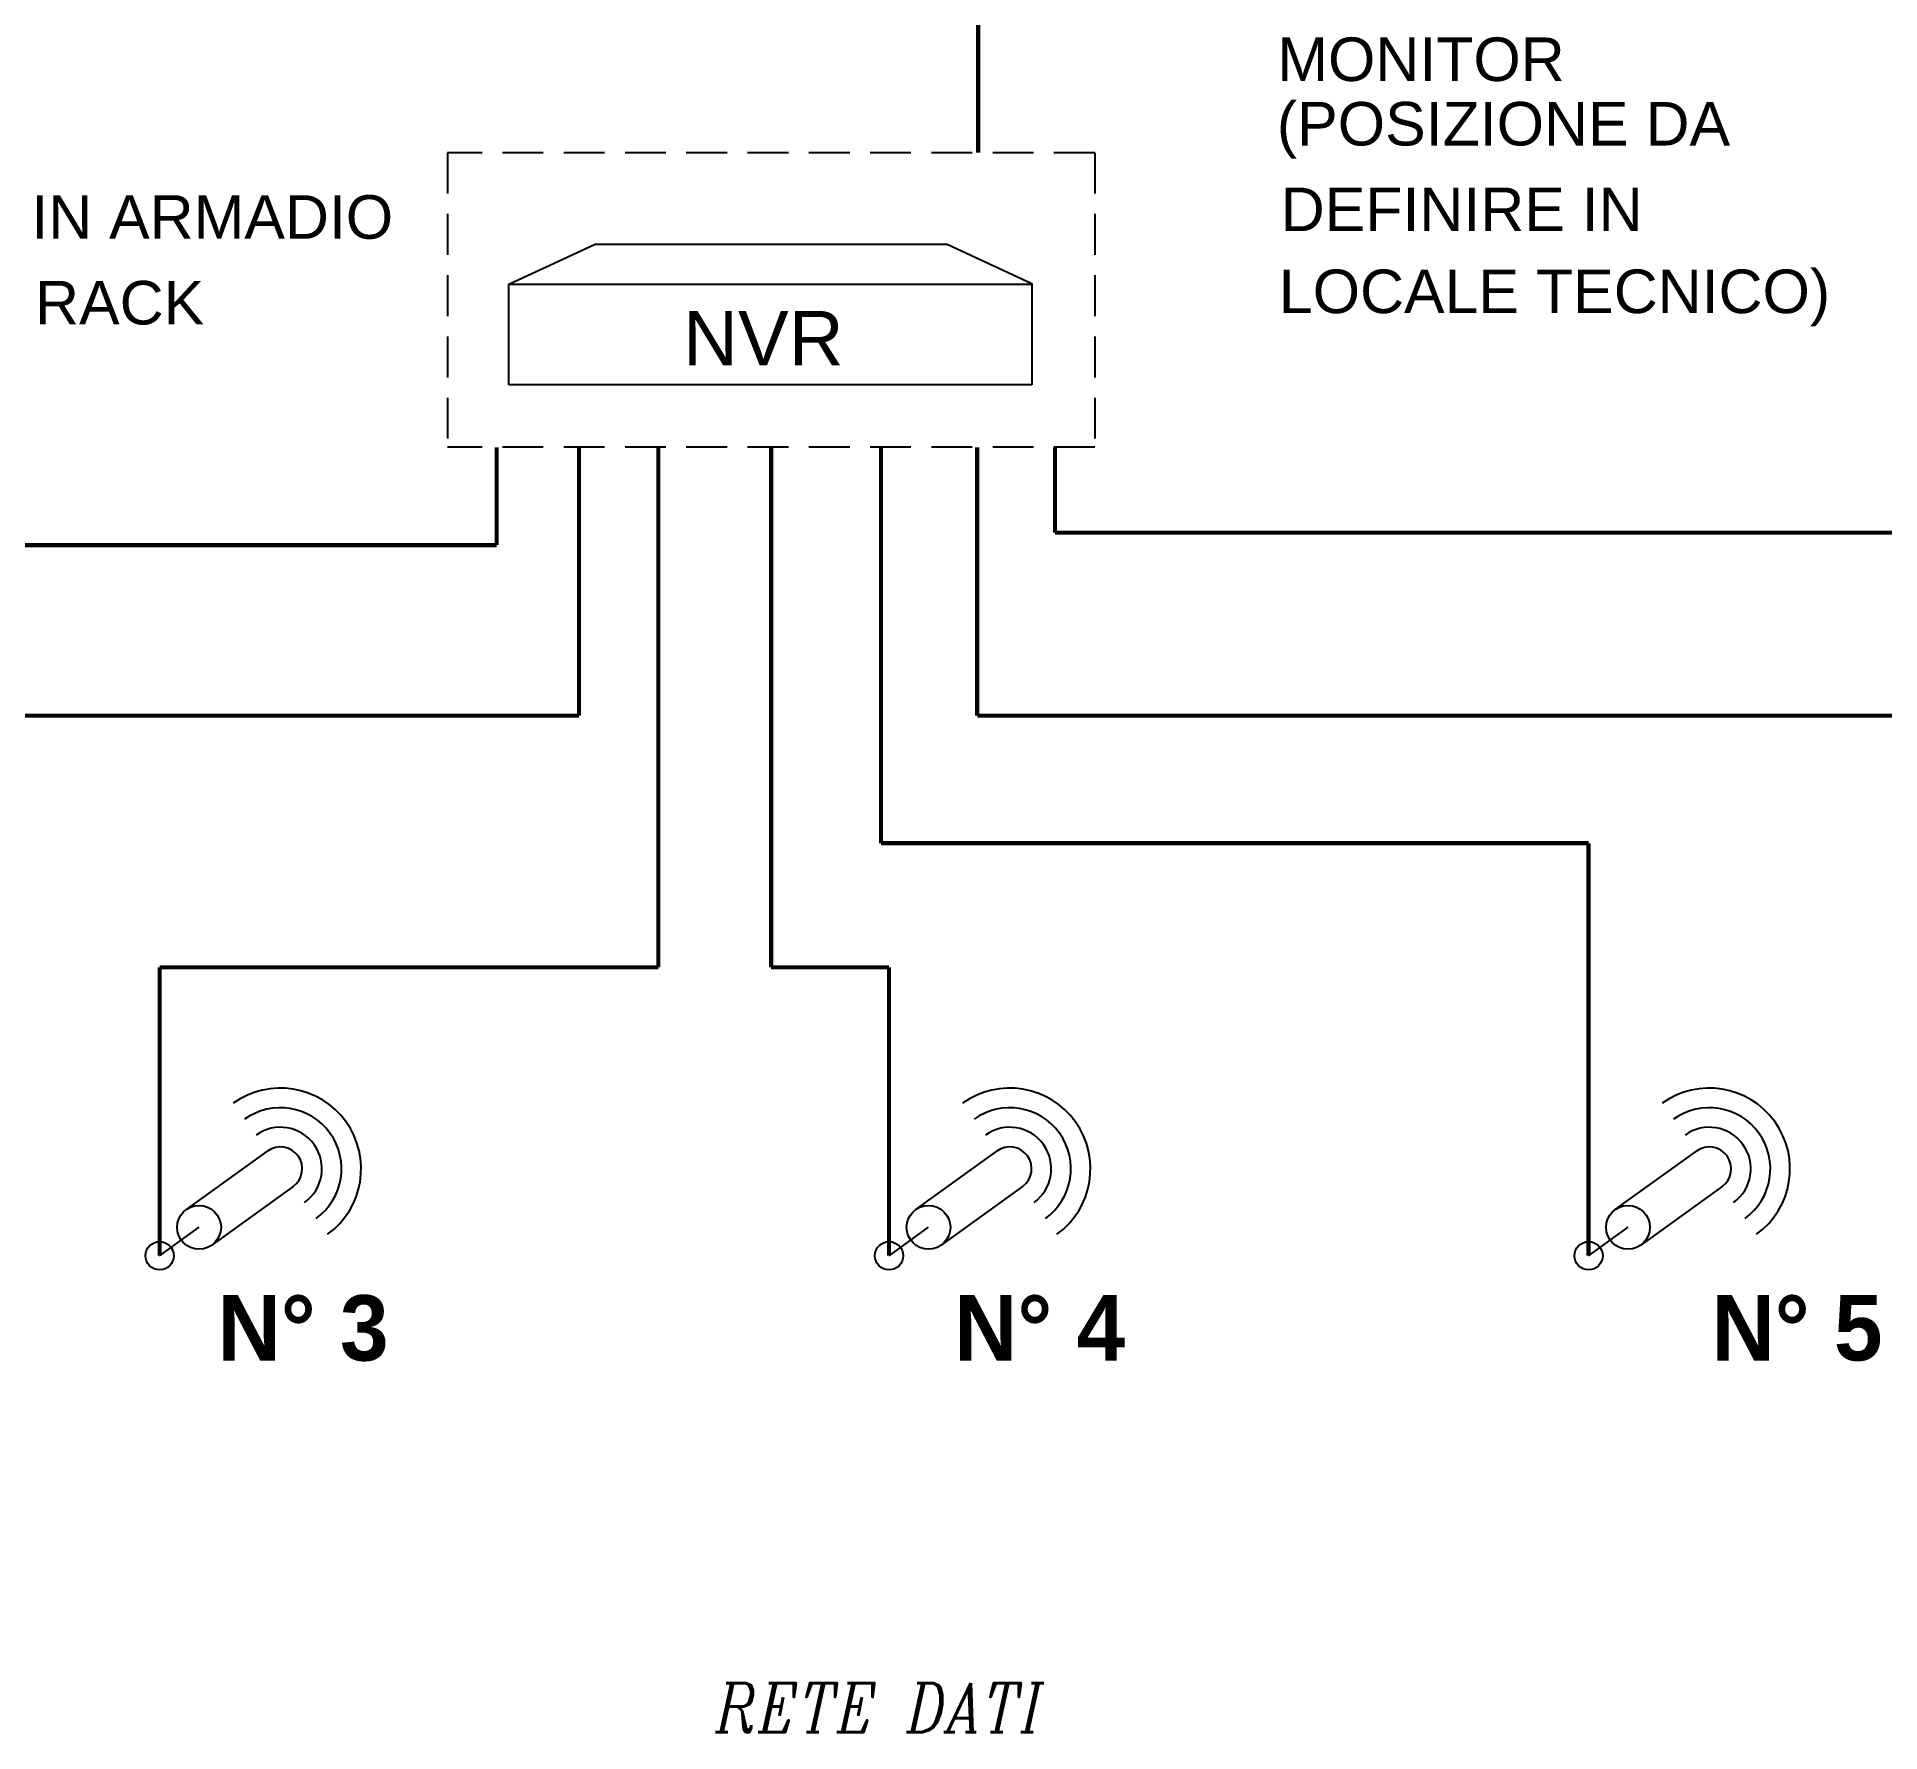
# Model space of a CAD drawing. Extents: x 50400 to 86735, y 114 to 10599.
# Drawn here: x 53648 to 55340, y 3986 to 5543 of the extents above; entities that cross this region are included whole.
import ezdxf
from ezdxf.enums import TextEntityAlignment as Align

# ---------------------------------------------------------------- set-up
doc = ezdxf.new("R2010")
doc.units = 0
doc.header["$LTSCALE"] = 100
doc.header["$MEASUREMENT"] = 0
doc.linetypes.add('DASHED', pattern=[0.75, 0.5, -0.25])
doc.layers.get('0').update_dxf_attribs({"linetype": 'CONTINUOUS'})
for name, color, linetype in [('Loop3', 202, 'CONTINUOUS'), ('Loop5', 210, 'CONTINUOUS'), ('SCRITTE', 7, 'CONTINUOUS'), ('SCRITTE1', 90, 'CONTINUOUS'), ('SERVIZI', 204, 'CONTINUOUS')]:
    doc.layers.add(name, color=color, linetype=linetype)
doc.styles.add('3', font='ITALIC', dxfattribs={"width": 0.85})
doc.styles.add('EX2', font='arial.ttf')
doc.styles.add('ROMANTICBOLD', font='romb____.pfb')

msp = doc.modelspace()

# ---------------------------------------------------------------- texts
at = {"layer": 'SCRITTE', "style": 'EX2'}
for s, height, p in [('MONITOR', 40, (54786.7, 5502.3)), ('(POSIZIONE DA', 40, (54786.3, 5443.1)), ('IN ARMADIO', 40, (53643, 5357.5)), ('DEFINIRE IN', 40, (54789.9, 5364.5)), ('LOCALE TECNICO)', 40, (54788.1, 5289.2)), ('RACK', 40, (53646.5, 5278.8)), ('NVR', 50, (54241.2, 5241.2))]:
    msp.add_text(s, height=height, dxfattribs=at).set_placement(p)
at = {"layer": 'SCRITTE', "style": 'ROMANTICBOLD'}
for s, p in [('N° 3', (53892.5, 4357.6)), ('N° 4', (54568.6, 4357.6)), ('N° 5', (55263.8, 4357.6))]:
    msp.add_text(s, height=60, dxfattribs=at).set_placement(p, align=Align.MIDDLE_CENTER)
at = {"layer": 'SCRITTE1', "style": '3', "width": 0.85}
msp.add_text('RETE DATI', height=45, dxfattribs=at).set_placement((54421.7, 3986.4), align=Align.CENTER)

# ---------------------------------------------------------------- blocks, each defined once
blk = doc.blocks.new('*U9')
at = {"layer": 'SERVIZI'}
for p, q in [((2.2, 16.18), (18.42, 42.17)), ((29.78, 35.08), (13.56, 9.09)), ((0, 0), (7.88, 12.63))]:
    blk.add_line(p, q, dxfattribs=at)
for centre, radius in [((7.88, 12.63), 6.7), ((0, 0), 4.32)]:
    blk.add_circle(centre, radius, dxfattribs=at)
for radius in [24.7, 18.7, 12.7, 6.7]:
    blk.add_arc((24.1, 38.62), radius, 328.0399, 148.0399, dxfattribs=at)

# ---------------------------------------------------------------- linework, layer by layer
at = {"layer": 'Loop3', "color": 1, "const_width": 3.87}
for points in [[(54070.1, 5076.2), (54070.1, 5166)], [(54145.7, 4919.6), (54145.7, 5166)], [(54218.5, 4688.6), (54218.5, 5166)], [(54322.1, 4688.6), (54322.1, 5166)], [(54422.9, 4802.5), (54422.9, 5166)], [(54511.2, 4919.6), (54511.2, 5166)], [(54582.6, 5087.6), (54582.6, 5166)], [(53464.9, 5076.2), (54070.1, 5076.2)], [(54582.6, 5087.6), (55562.3, 5087.6)], [(52992.8, 4919.6), (54145.7, 4919.6)], [(54511.2, 4919.6), (55748.9, 4919.6)], [(54422.9, 4802.5), (55072.4, 4802.5)], [(55072.4, 4423.8), (55072.4, 4802.5)], [(53760.8, 4423.8), (53760.8, 4688.6)], [(53760.8, 4688.6), (54218.5, 4688.6)], [(54322.1, 4688.6), (54430.3, 4688.6)], [(54430.3, 4423.8), (54430.3, 4688.6)]]:
    msp.add_lwpolyline(points, dxfattribs=at)
at = {"layer": 'Loop5', "color": 5, "const_width": 3.87}
msp.add_lwpolyline([(54512.1, 5436.5), (54512.1, 5765.2), (54789.1, 5765.2)], dxfattribs=at)
at = {"layer": 'SCRITTE', "linetype": 'DASHED', "ltscale": 0.75}
for p, q in [((54025, 5436.5), (54025, 5166)), ((54619.2, 5436.5), (54025, 5436.5)), ((54619.2, 5436.5), (54619.2, 5166)), ((54619.2, 5166), (54025, 5166))]:
    msp.add_line(p, q, dxfattribs=at)
at = {"layer": 'SCRITTE'}
for p, q in [((54081.3, 5315.9), (54160.5, 5352.5)), ((54160.5, 5352.5), (54483.7, 5352.5)), ((54483.7, 5352.5), (54561.3, 5316.4)), ((54081.3, 5223.5), (54081.3, 5315.9)), ((54081.3, 5315.9), (54561.3, 5315.9)), ((54561.3, 5316.4), (54561.3, 5223.5)), ((54561.3, 5223.5), (54081.3, 5223.5))]:
    msp.add_line(p, q, dxfattribs=at)

# ---------------------------------------------------------------- block references
at = {"xscale": 3, "yscale": 3, "zscale": 3, "rotation": 337.7292702824257}
for p in [(53760.8, 4423.8), (54430.3, 4423.8), (55072.4, 4423.8)]:
    msp.add_blockref('*U9', p, dxfattribs=at)

msp.set_redraw_order([(e.dxf.handle, doc.entitydb.next_handle()) for e in msp.query("TEXT MTEXT ATTDEF DIMENSION ARC_DIMENSION")])  # texts and dimensions are drawn at this point

doc.saveas('drawing.dxf')
